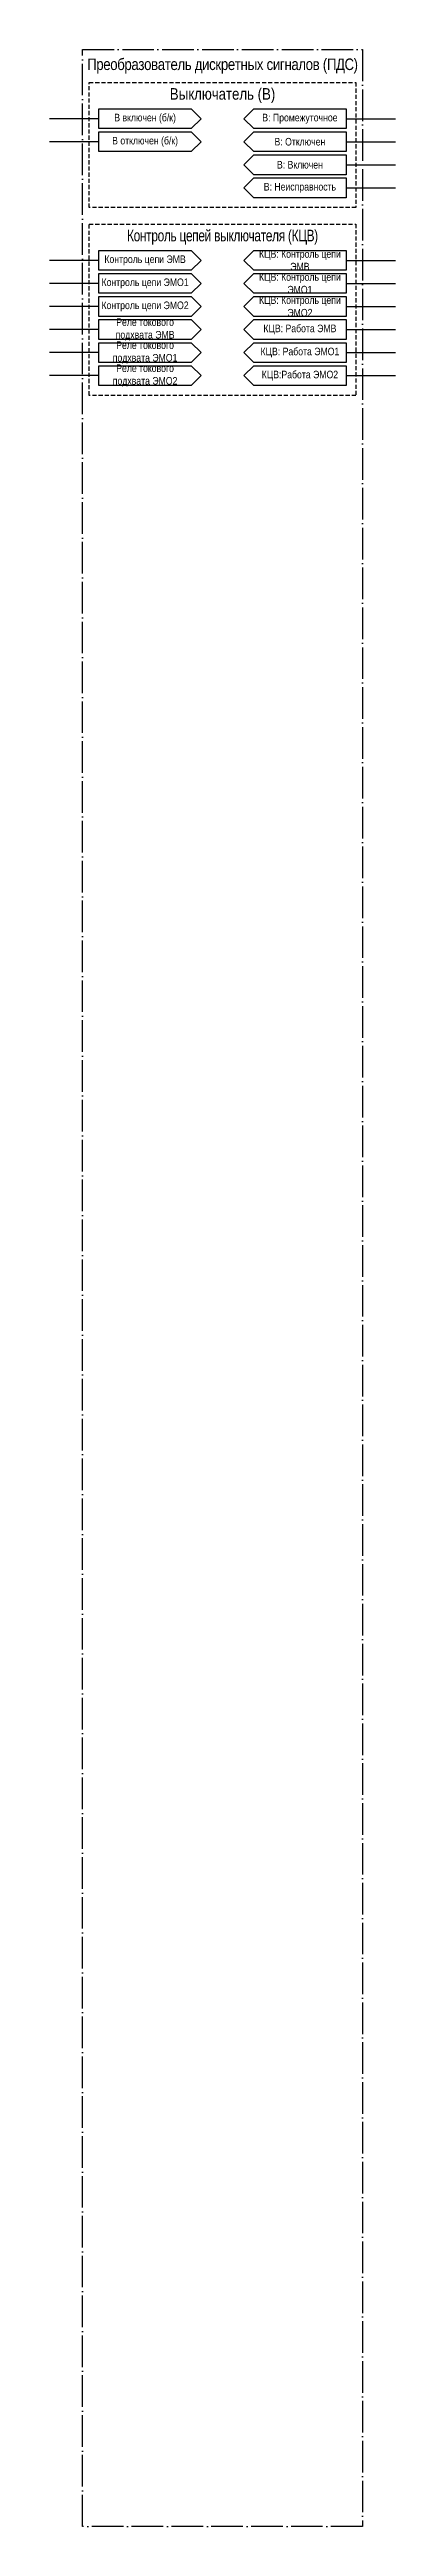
# Model space of a CAD drawing. Header units: millimetres. Extents: x -32357 to 1150, y -489 to 2440.
# Drawn here: x -30725 to -30620, y 25 to 777 of the extents above; entities that cross this region are included whole.
import ezdxf

# ---------------------------------------------------------------- set-up
doc = ezdxf.new("R2010")
doc.units = ezdxf.units.MM
doc.linetypes.add('ACAD_ISO04W100', pattern=[30, 24, -3, 0, -3])
doc.linetypes.add('штриховая2', pattern=[0.375, 0.25, -0.125])
doc.layers.add('TEXT', color=7, linetype='Continuous', lineweight=25)
doc.styles.add('2.5_Gost_RD', font='ARIALN.TTF', dxfattribs={"height": 2.5})
doc.styles.add('3.5_Gost_RD', font='ARIALN.TTF', dxfattribs={"height": 3.5})

msp = doc.modelspace()

# ---------------------------------------------------------------- texts
at = {"color": 30, "ltscale": 100, "true_color": 0xf7941d, "char_height": 3.5, "attachment_point": 5, "style": '3.5_Gost_RD'}
for s, insert, width in [('{\\T0.95;Преобразователь дискретных сигналов (ПДС)}', (-30672.5, 772), 85), ('Выключатель (В)', (-30672.5, 763), 81), ('{\\W0.9;\\T0.95;\\C30;Контроль цепей выключателя\\C30;\\c1938679; (КЦВ)}', (-30672.5, 720), 81)]:
    msp.add_mtext(s, dxfattribs=dict(at, insert=insert, width=width))
at = {"ltscale": 100, "char_height": 2.3, "width": 28, "attachment_point": 5, "style": '2.5_Gost_RD'}
for s, insert in [('В: Промежуточное', (-30649, 756)), ('В: Отключен', (-30649, 749)), ('В: Включен', (-30649, 742)), ('В: Неисправность', (-30649, 735)), ('КЦВ: Контроль цепи ЭМВ', (-30649, 713)), ('КЦВ: Контроль цепи ЭМО1', (-30649, 706)), ('КЦВ: Контроль цепи ЭМО2', (-30649, 699)), ('КЦВ: Работа ЭМВ', (-30649, 692)), ('КЦВ: Работа ЭМО1', (-30649, 685)), ('КЦВ:Работа ЭМО2', (-30649, 678))]:
    msp.add_mtext(s, dxfattribs=dict(at, insert=insert))
at = {"layer": 'TEXT', "color": 0, "ltscale": 100, "char_height": 2.3, "width": 28, "attachment_point": 5, "style": '2.5_Gost_RD'}
for s, insert in [('{\\C256;В включен (б/к)}', (-30696, 756)), ('{\\C256;В отключен (б/к)}', (-30696, 749)), ('{\\C256;Контроль цепи ЭМВ}', (-30696, 713)), ('{\\C256;Контроль цепи ЭМО1}', (-30696, 706)), ('{\\C256;Контроль цепи ЭМО2}', (-30696, 699)), ('{\\C256;Реле токового подхвата ЭМВ}', (-30696, 692)), ('{\\C256;Реле токового подхвата ЭМО1}', (-30696, 685)), ('{\\C256;Реле токового подхвата ЭМО2}', (-30696, 678))]:
    msp.add_mtext(s, dxfattribs=dict(at, insert=insert))

# ---------------------------------------------------------------- linework, layer by layer
at = {"ltscale": 100}
for p, q in [((-30710, 756), (-30725, 756)), ((-30635, 756), (-30620, 756)), ((-30710, 749), (-30725, 749)), ((-30635, 749), (-30620, 749)), ((-30635, 742), (-30620, 742)), ((-30635, 735), (-30620, 735)), ((-30710, 713), (-30725, 713)), ((-30635, 713), (-30620, 713)), ((-30710, 706), (-30725, 706)), ((-30635, 706), (-30620, 706)), ((-30710, 699), (-30725, 699)), ((-30710, 692), (-30725, 692)), ((-30635, 699), (-30620, 699)), ((-30635, 692), (-30620, 692)), ((-30710, 685), (-30725, 685)), ((-30635, 685), (-30620, 685)), ((-30710, 678), (-30725, 678)), ((-30635, 678), (-30620, 678))]:
    msp.add_line(p, q, dxfattribs=at)
at = {"color": 251, "linetype": 'ACAD_ISO04W100', "lineweight": 30, "ltscale": 0.4, "true_color": 0x58595b}
msp.add_lwpolyline([(-30715, 777), (-30630, 777), (-30630, 25), (-30715, 25)], close=True, dxfattribs=at)
at = {"linetype": 'штриховая2', "ltscale": 5}
for points in [[(-30713, 767), (-30632, 767), (-30632, 729), (-30713, 729)], [(-30713, 724), (-30632, 724), (-30632, 672), (-30713, 672)]]:
    msp.add_lwpolyline(points, close=True, dxfattribs=at)
at = {"ltscale": 100}
for points in [[(-30710, 759), (-30682, 759), (-30679, 756), (-30682, 753), (-30710, 753), (-30710, 759)], [(-30710, 752), (-30682, 752), (-30679, 749), (-30682, 746), (-30710, 746), (-30710, 752)], [(-30710, 716), (-30682, 716), (-30679, 713), (-30682, 710), (-30710, 710), (-30710, 716)], [(-30710, 709), (-30682, 709), (-30679, 706), (-30682, 703), (-30710, 703), (-30710, 709)], [(-30710, 702), (-30682, 702), (-30679, 699), (-30682, 696), (-30710, 696), (-30710, 702)], [(-30710, 695), (-30682, 695), (-30679, 692), (-30682, 689), (-30710, 689), (-30710, 695)], [(-30710, 688), (-30682, 688), (-30679, 685), (-30682, 682), (-30710, 682), (-30710, 688)], [(-30710, 681), (-30682, 681), (-30679, 678), (-30682, 675), (-30710, 675), (-30710, 681)]]:
    msp.add_lwpolyline(points, dxfattribs=at)
for points in [[(-30635, 753), (-30663, 753), (-30666, 756), (-30663, 759), (-30635, 759)], [(-30663, 752), (-30635, 752), (-30635, 746), (-30663, 746), (-30666, 749)], [(-30663, 745), (-30635, 745), (-30635, 739), (-30663, 739), (-30666, 742)], [(-30663, 738), (-30635, 738), (-30635, 732), (-30663, 732), (-30666, 735)], [(-30635, 710), (-30663, 710), (-30666, 713), (-30663, 716), (-30635, 716)], [(-30663, 709), (-30635, 709), (-30635, 703), (-30663, 703), (-30666, 706)], [(-30663, 702), (-30635, 702), (-30635, 696), (-30663, 696), (-30666, 699)], [(-30635, 689), (-30663, 689), (-30666, 692), (-30663, 695), (-30635, 695)], [(-30663, 688), (-30635, 688), (-30635, 682), (-30663, 682), (-30666, 685)], [(-30663, 681), (-30635, 681), (-30635, 675), (-30663, 675), (-30666, 678)]]:
    msp.add_lwpolyline(points, close=True, dxfattribs=at)

msp.set_redraw_order([(e.dxf.handle, doc.entitydb.next_handle()) for e in msp.query("TEXT MTEXT ATTDEF DIMENSION ARC_DIMENSION")])  # texts and dimensions are drawn at this point

doc.saveas('drawing.dxf')
